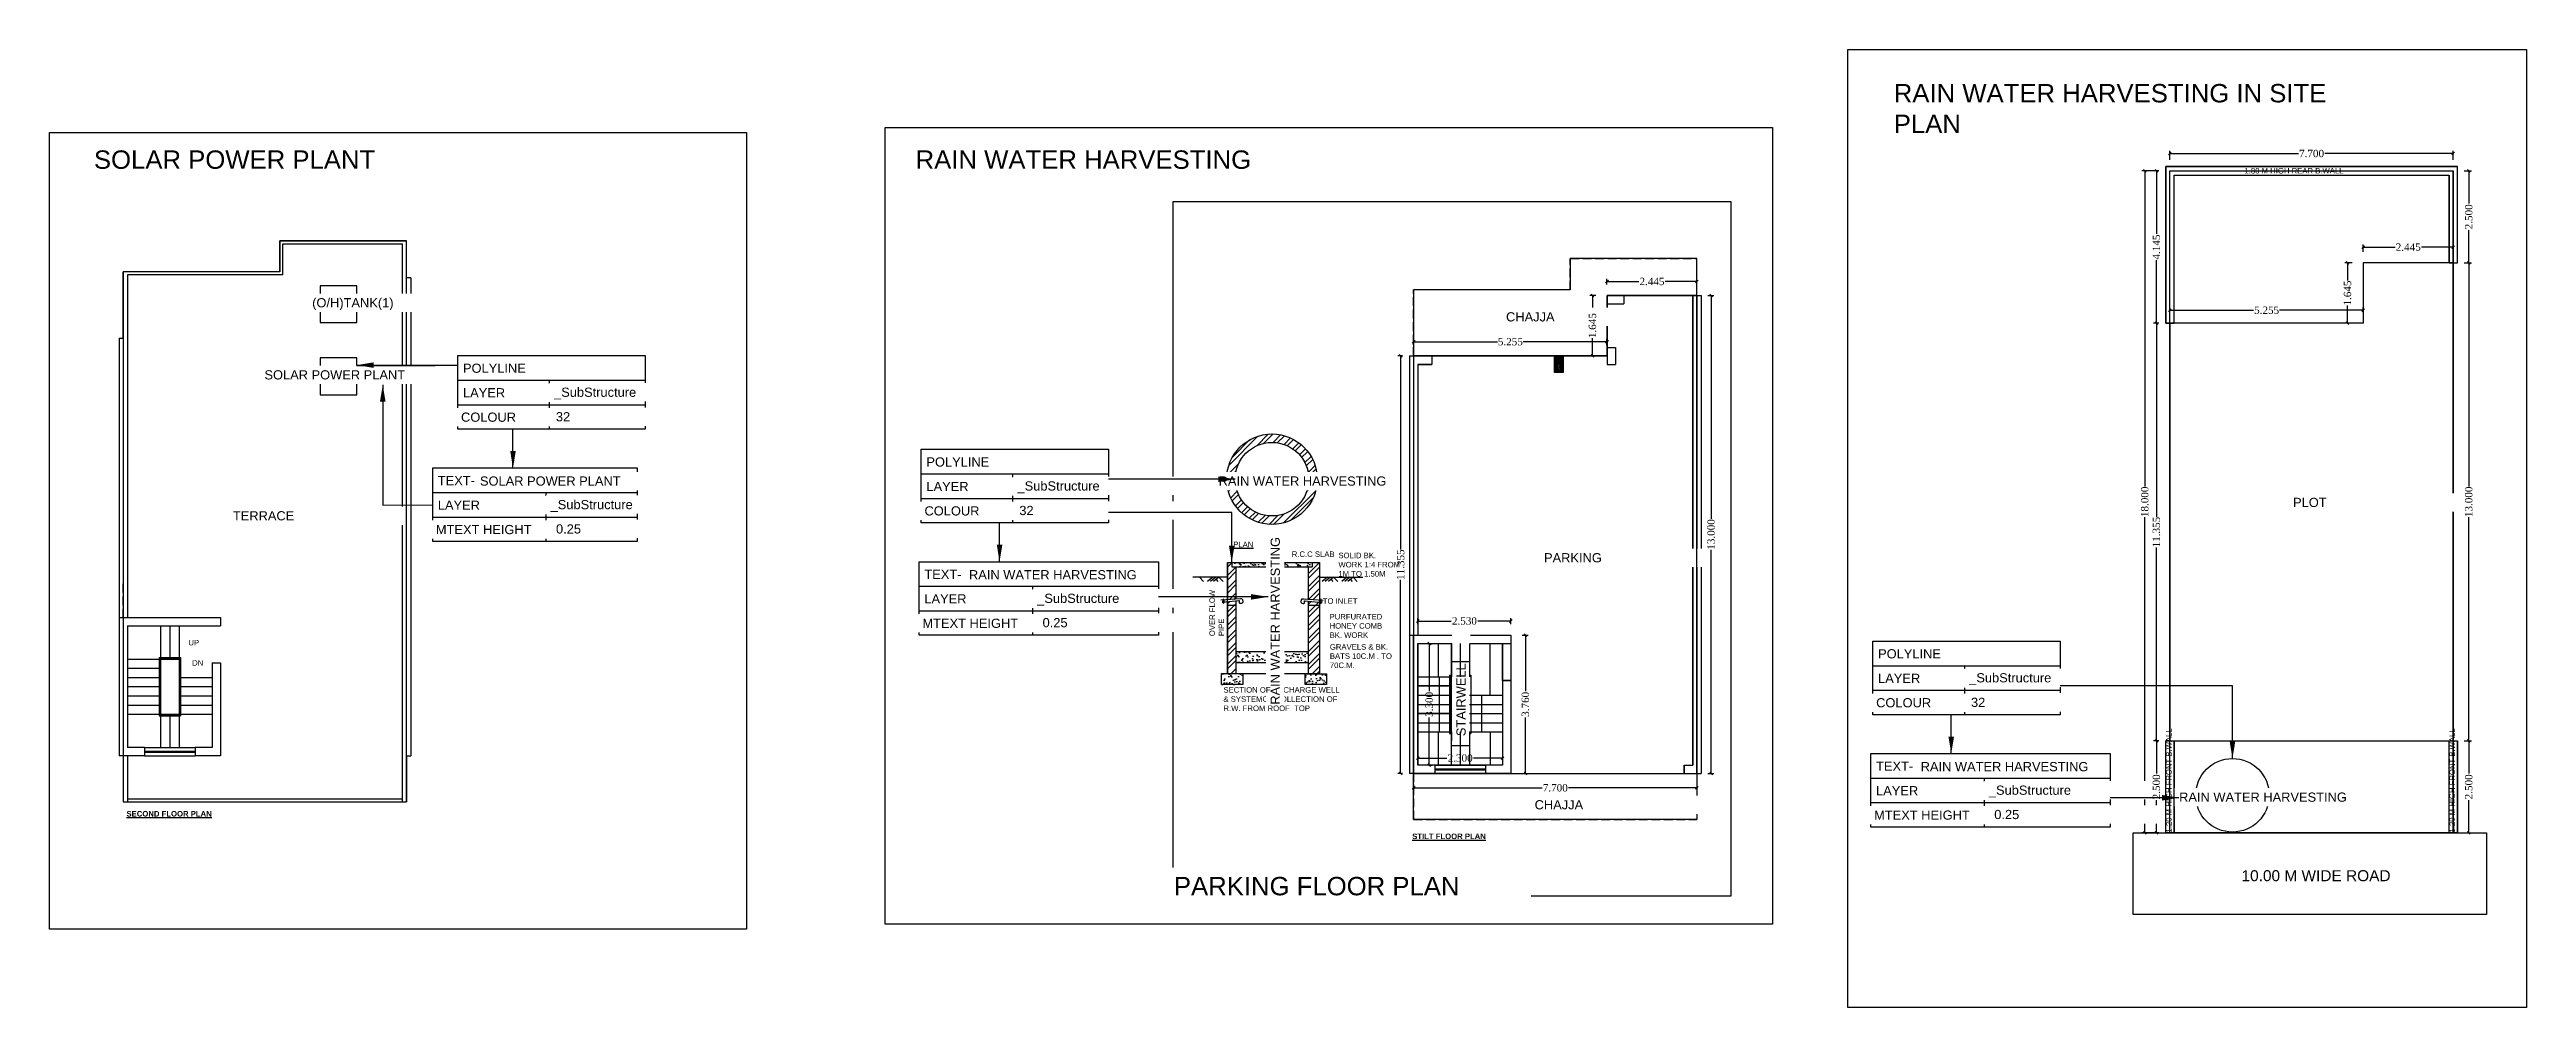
# Model space of a CAD drawing. Header units: metres. Extents: x 180 to 389, y -165 to 195.
# Drawn here: x 186.8 to 254.1, y -97.9 to -71.9 of the extents above; entities that cross this region are included whole.
import ezdxf

# ---------------------------------------------------------------- set-up
doc = ezdxf.new("R2010")
doc.units = ezdxf.units.M
doc.header["$LTSCALE"] = 2
doc.header["$MEASUREMENT"] = 0
doc.linetypes.add('ACAD_ISO02W100', pattern=[15, 12, -3])
for name, color, linetype in [('_ArchProj', 21, 'Continuous'), ('_BoundaryWall', 252, 'Continuous'), ('_CoverageProposed', 215, 'Continuous'), ('_Dimension', 87, 'Continuous'), ('_Door', 114, 'Continuous'), ('_Floor', 153, 'Continuous'), ('_MainRoad', 20, 'Continuous'), ('_Parking', 60, 'Continuous'), ('_Plot', 7, 'Continuous'), ('_PropWork', 1, 'Continuous'), ('_ResiFAR', 190, 'Continuous'), ('_StaircaseLanding', 210, 'Continuous'), ('_StaircaseWell', 140, 'Continuous'), ('_StairFlight', 105, 'Continuous'), ('_Stairs', 120, 'Continuous'), ('_SubStructure', 32, 'Continuous'), ('_Tank', 133, 'Continuous'), ('_Terrace', 30, 'Continuous')]:
    doc.layers.add(name, color=color, linetype=linetype)
doc.styles.add('DRAWING', font='times.ttf', dxfattribs={"height": 0.2})
doc.styles.get("Standard").update_dxf_attribs({"font": 'arial.ttf'})
doc.dimstyles.new('Copy of DRAWING', dxfattribs={"dimtxt": 0.2, "dimasz": 0.46, "dimexe": 0.076, "dimexo": 0.3, "dimgap": 0.037, "dimtad": 0, "dimdec": 3, "dimzin": 0, "dimdsep": 46, "dimtxsty": 'DRAWING', "dimblk": 'ARCHTICK', "dimtsz": 0.037, "dimcen": 0.09, "dimclre": 256, "dimclrt": 256, "dimadec": 0, "dimazin": 0, "dimtfac": 1, "dimtdec": 3, "dimtix": 1, "dimtofl": 0, "dimtmove": 2, "dimatfit": 3, "dimfxl": 1, "dimtolj": 1, "dimtzin": 0, "dimarcsym": 0})
doc.dimstyles.new('DRAWING', dxfattribs={"dimtxt": 0.2, "dimasz": 0.076, "dimexe": 0.076, "dimexo": 0.3, "dimgap": 0.037, "dimtad": 0, "dimdec": 3, "dimzin": 0, "dimdsep": 46, "dimtxsty": 'DRAWING', "dimblk": 'ARCHTICK', "dimtsz": 0.037, "dimcen": 0.09, "dimclre": 256, "dimclrt": 256, "dimadec": 0, "dimazin": 0, "dimtfac": 1, "dimtdec": 3, "dimtix": 1, "dimtofl": 0, "dimtmove": 2, "dimatfit": 3, "dimfxl": 1, "dimtolj": 1, "dimtzin": 0, "dimarcsym": 0})
pattern_1 = [(45, (-613.9058, 120.73297), (-0.176776695, 0.176776695), []), (45, (-613.9058, 120.85797), (-0.176776695, 0.176776695), [])]
pattern_2 = [(37.5, (22.24777, -341.51707), (-0.006299336, 0.19268238), [0, -0.152, 0, -0.17, 0, -0.1625]), (7.5, (22.24777, -341.51707), (0.17697767, 0.2822146), [0, -0.082, 0, -0.137, 0, -0.0525]), (327.5, (22.12477, -341.51707), (0.31141419, 0.000565905), [0, -0.05, 0, -0.18, 0, -0.235]), (317.5, (22.12477, -341.51707), (0.30061266, 0.08776756), [0, -0.025, 0, -0.118, 0, -0.135])]

msp = doc.modelspace()

# ---------------------------------------------------------------- texts
at = {"ltscale": 0.01, "char_height": 0.15, "attachment_point": 1}
for s, insert, width in [('\\P{\\LPLAN}', (218.9986, -84.9972), 2.6318), ('\\PR.C.C SLAB', (220.59, -85.2613), 2.6318), ('\\PSOLID BK. \\PWORK 1:4 FROM \\P1M TO 1.50M', (221.8581, -85.2959), 2.6318), ('\\PTO INLET', (221.4342, -86.5357), 2.6318), ('PURFURATED\\PHONEY COMB \\PBK. WORK', (221.6176, -87.2111), 2.6318), ('UP', (190.6023, -87.9169), 2.413672), ('GRAVELS & BK. \\PBATS 10C.M . TO \\P70C.M.', (221.6253, -88.0329), 2.6318), ('DN', (190.7031, -88.4691), 2.413672), ('SECTION OF RECHARGE WELL \\P& SYSTEMOF COLLECTION OF \\PR.W. FROM ROOF  TOP', (218.7338, -89.2017), 4.771056), ('\\fArial|b1|i0|c0|p34;\\LSECOND FLOOR PLAN', (188.9186, -92.5699), 2.413672), ('{\\fArial|b1|i0|c0|p34;\\LSTILT FLOOR PLAN}', (223.8633, -93.1837), 2.413672)]:
    msp.add_mtext(s, dxfattribs=dict(at, insert=insert, width=width))
at = {"ltscale": 0.01, "insert": (218.3507, -87.8158), "char_height": 0.15, "width": 2.6318, "attachment_point": 1, "rotation": 90}
msp.add_mtext('OVER FLOW\\PPIPE', dxfattribs=at)
at = {"layer": '_BoundaryWall', "ltscale": 0.01, "insert": (246.4845, -75.0851), "char_height": 0.15, "width": 3.00541, "attachment_point": 1}
msp.add_mtext('1.80 M HIGH REAR B.WALL', dxfattribs=at)
at = {"layer": '_BoundaryWall', "ltscale": 0.01, "char_height": 0.15, "width": 3.00541, "attachment_point": 1, "rotation": 90}
for insert in [(244.3551, -93.1534), (252.0551, -93.1534)]:
    msp.add_mtext('1.20 M HIGH FRONT B.WALL', dxfattribs=dict(at, insert=insert))

# ---------------------------------------------------------------- blocks, each defined once
blk = doc.blocks.new('_ArchTick')
blk = doc.blocks.new('*D493')
at = {"layer": '_Dimension', "color": 0, "linetype": 'ByBlock', "lineweight": -2, "ltscale": 0.01}
for p, q in [((229.195, -78.136), (229.121, -78.21)), ((229.158, -78.173), (230.024, -78.173)), ((231.603, -78.173), (230.737, -78.173)), ((231.566, -78.21), (231.64, -78.136))]:
    blk.add_line(p, q, dxfattribs=at)
at = {"layer": '_Dimension', "linetype": 'ByBlock', "lineweight": -2, "ltscale": 0.01}
for p, q in [((229.158, -78.25), (229.158, -78.097)), ((231.603, -78.25), (231.603, -78.097))]:
    blk.add_line(p, q, dxfattribs=at)
at = {"layer": 'Defpoints', "color": 0, "ltscale": 0.01}
for p in [(229.158, -78.55), (231.603, -78.173), (231.603, -78.55)]:
    blk.add_point(p, dxfattribs=at)
at = {"layer": '_Dimension', "ltscale": 0.01, "insert": (230.381, -78.173), "char_height": 0.2, "attachment_point": 5, "style": 'DRAWING'}
blk.add_mtext('\\A1;2.445', dxfattribs=at)
blk = doc.blocks.new('*D494')
at = {"layer": '_Dimension', "linetype": 'ByBlock', "lineweight": -2, "ltscale": 0.01}
for p, q in [((228.858, -78.55), (228.688, -78.55)), ((228.858, -80.195), (228.688, -80.195))]:
    blk.add_line(p, q, dxfattribs=at)
at = {"layer": '_Dimension', "color": 0, "linetype": 'ByBlock', "lineweight": -2, "ltscale": 0.01}
for p, q in [((228.801, -78.587), (228.727, -78.513)), ((228.764, -78.55), (228.764, -79.03)), ((228.764, -80.195), (228.764, -79.714)), ((228.727, -80.158), (228.801, -80.232))]:
    blk.add_line(p, q, dxfattribs=at)
at = {"layer": 'Defpoints', "color": 0, "ltscale": 0.01}
for p in [(229.158, -78.55), (228.764, -80.195), (229.158, -80.195)]:
    blk.add_point(p, dxfattribs=at)
at = {"layer": '_Dimension', "ltscale": 0.01, "insert": (228.764, -79.372), "char_height": 0.2, "attachment_point": 5, "rotation": 90, "style": 'DRAWING'}
blk.add_mtext('\\A1;1.645', dxfattribs=at)
blk = doc.blocks.new('*D495')
at = {"layer": '_Dimension', "color": 0, "linetype": 'ByBlock', "lineweight": -2, "ltscale": 0.01}
for p, q in [((223.94, -79.772), (223.866, -79.846)), ((223.903, -79.809), (226.178, -79.809)), ((229.158, -79.809), (226.883, -79.809)), ((229.121, -79.846), (229.195, -79.772))]:
    blk.add_line(p, q, dxfattribs=at)
at = {"layer": '_Dimension', "linetype": 'ByBlock', "lineweight": -2, "ltscale": 0.01}
for p, q in [((223.903, -79.895), (223.903, -79.733)), ((229.158, -79.895), (229.158, -79.733))]:
    blk.add_line(p, q, dxfattribs=at)
at = {"layer": 'Defpoints', "color": 0, "ltscale": 0.01}
for p in [(229.158, -79.809), (223.903, -80.195), (229.158, -80.195)]:
    blk.add_point(p, dxfattribs=at)
at = {"layer": '_Dimension', "ltscale": 0.01, "insert": (226.531, -79.809), "char_height": 0.2, "attachment_point": 5, "style": 'DRAWING'}
blk.add_mtext('\\A1;5.255', dxfattribs=at)
blk = doc.blocks.new('*D496')
at = {"layer": '_Dimension', "linetype": 'ByBlock', "lineweight": -2, "ltscale": 0.01}
for p, q in [((223.603, -80.195), (223.474, -80.195)), ((223.603, -91.55), (223.474, -91.55))]:
    blk.add_line(p, q, dxfattribs=at)
at = {"layer": '_Dimension', "color": 0, "linetype": 'ByBlock', "lineweight": -2, "ltscale": 0.01}
for p, q in [((223.587, -80.232), (223.513, -80.158)), ((223.55, -80.195), (223.55, -85.456)), ((223.55, -91.55), (223.55, -86.288)), ((223.513, -91.513), (223.587, -91.587))]:
    blk.add_line(p, q, dxfattribs=at)
at = {"layer": 'Defpoints', "color": 0, "ltscale": 0.01}
for p in [(223.903, -80.195), (223.55, -91.55), (223.903, -91.55)]:
    blk.add_point(p, dxfattribs=at)
at = {"layer": '_Dimension', "ltscale": 0.01, "insert": (223.55, -85.872), "char_height": 0.2, "attachment_point": 5, "rotation": 90, "style": 'DRAWING'}
blk.add_mtext('\\A1;11.355', dxfattribs=at)
blk = doc.blocks.new('*D497')
at = {"layer": '_Dimension', "color": 0, "linetype": 'ByBlock', "lineweight": -2, "ltscale": 0.01}
for p, q in [((223.94, -91.904), (223.866, -91.978)), ((223.903, -91.941), (227.395, -91.941)), ((231.603, -91.941), (228.112, -91.941)), ((231.566, -91.978), (231.64, -91.904))]:
    blk.add_line(p, q, dxfattribs=at)
at = {"layer": '_Dimension', "linetype": 'ByBlock', "lineweight": -2, "ltscale": 0.01}
for p, q in [((223.903, -91.85), (223.903, -92.017)), ((231.603, -91.85), (231.603, -92.017))]:
    blk.add_line(p, q, dxfattribs=at)
at = {"layer": 'Defpoints', "color": 0, "ltscale": 0.01}
for p in [(223.903, -91.55), (231.603, -91.55), (231.603, -91.941)]:
    blk.add_point(p, dxfattribs=at)
at = {"layer": '_Dimension', "ltscale": 0.01, "insert": (227.753, -91.941), "char_height": 0.2, "attachment_point": 5, "style": 'DRAWING'}
blk.add_mtext('\\A1;7.700', dxfattribs=at)
blk = doc.blocks.new('*D498')
at = {"layer": '_Dimension', "linetype": 'ByBlock', "lineweight": -2, "ltscale": 0.01}
for p, q in [((231.903, -78.55), (232.064, -78.55)), ((231.903, -91.55), (232.064, -91.55))]:
    blk.add_line(p, q, dxfattribs=at)
at = {"layer": '_Dimension', "color": 0, "linetype": 'ByBlock', "lineweight": -2, "ltscale": 0.01}
for p, q in [((232.025, -78.587), (231.951, -78.513)), ((231.988, -78.55), (231.988, -84.629)), ((231.988, -91.55), (231.988, -85.47)), ((231.951, -91.513), (232.025, -91.587))]:
    blk.add_line(p, q, dxfattribs=at)
at = {"layer": 'Defpoints', "color": 0, "ltscale": 0.01}
for p in [(231.603, -78.55), (231.988, -78.55), (231.603, -91.55)]:
    blk.add_point(p, dxfattribs=at)
at = {"layer": '_Dimension', "ltscale": 0.01, "insert": (231.988, -85.05), "char_height": 0.2, "attachment_point": 5, "rotation": 90, "style": 'DRAWING'}
blk.add_mtext('\\A1;13.000', dxfattribs=at)
blk = doc.blocks.new('*D499')
at = {"layer": '_Dimension', "color": 0, "linetype": 'ByBlock', "lineweight": -2, "ltscale": 0.01}
for p, q in [((224.055, -87.367), (223.981, -87.441)), ((224.018, -87.404), (224.922, -87.404)), ((226.548, -87.404), (225.644, -87.404)), ((226.511, -87.441), (226.585, -87.367))]:
    blk.add_line(p, q, dxfattribs=at)
at = {"layer": '_Dimension', "linetype": 'ByBlock', "lineweight": -2, "ltscale": 0.01}
for p, q in [((224.018, -87.49), (224.018, -87.328)), ((226.548, -87.49), (226.548, -87.328))]:
    blk.add_line(p, q, dxfattribs=at)
at = {"layer": 'Defpoints', "color": 0, "ltscale": 0.01}
for p in [(226.548, -87.404), (224.018, -87.79), (226.548, -87.79)]:
    blk.add_point(p, dxfattribs=at)
at = {"layer": '_Dimension', "ltscale": 0.01, "insert": (225.283, -87.404), "char_height": 0.2, "attachment_point": 5, "style": 'DRAWING'}
blk.add_mtext('\\A1;2.530', dxfattribs=at)
blk = doc.blocks.new('*D500')
at = {"layer": '_Dimension', "linetype": 'ByBlock', "lineweight": -2, "ltscale": 0.01}
for p, q in [((226.848, -87.79), (227.017, -87.79)), ((226.848, -91.55), (227.017, -91.55))]:
    blk.add_line(p, q, dxfattribs=at)
at = {"layer": '_Dimension', "color": 0, "linetype": 'ByBlock', "lineweight": -2, "ltscale": 0.01}
for p, q in [((226.978, -87.827), (226.904, -87.753)), ((226.941, -87.79), (226.941, -89.312)), ((226.941, -91.55), (226.941, -90.028)), ((226.904, -91.513), (226.978, -91.587))]:
    blk.add_line(p, q, dxfattribs=at)
at = {"layer": 'Defpoints', "color": 0, "ltscale": 0.01}
for p in [(226.548, -87.79), (226.548, -91.55), (226.941, -91.55)]:
    blk.add_point(p, dxfattribs=at)
at = {"layer": '_Dimension', "ltscale": 0.01, "insert": (226.941, -89.67), "char_height": 0.2, "attachment_point": 5, "rotation": 90, "style": 'DRAWING'}
blk.add_mtext('\\A1;3.760', dxfattribs=at)
blk = doc.blocks.new('*D501')
at = {"layer": '_Dimension', "color": 0, "linetype": 'ByBlock', "lineweight": -2, "ltscale": 0.01}
for p, q in [((224.364, -88.057), (224.29, -87.983)), ((224.327, -88.02), (224.327, -89.312)), ((224.327, -91.32), (224.327, -90.028)), ((224.29, -91.283), (224.364, -91.357))]:
    blk.add_line(p, q, dxfattribs=at)
at = {"layer": '_Dimension', "linetype": 'ByBlock', "lineweight": -2, "ltscale": 0.01}
for p, q in [((224.318, -88.02), (224.403, -88.02)), ((224.318, -91.32), (224.403, -91.32))]:
    blk.add_line(p, q, dxfattribs=at)
at = {"layer": 'Defpoints', "color": 0, "ltscale": 0.01}
for p in [(224.018, -88.02), (224.018, -91.32), (224.327, -91.32)]:
    blk.add_point(p, dxfattribs=at)
at = {"layer": '_Dimension', "ltscale": 0.01, "insert": (224.327, -89.67), "char_height": 0.2, "attachment_point": 5, "rotation": 90, "style": 'DRAWING'}
blk.add_mtext('\\A1;3.300', dxfattribs=at)
blk = doc.blocks.new('*D502')
at = {"layer": '_Dimension', "color": 0, "linetype": 'ByBlock', "lineweight": -2, "ltscale": 0.01}
for p, q in [((224.055, -91.094), (223.981, -91.168)), ((224.018, -91.131), (224.807, -91.131)), ((226.318, -91.131), (225.529, -91.131)), ((226.281, -91.168), (226.355, -91.094))]:
    blk.add_line(p, q, dxfattribs=at)
at = {"layer": '_Dimension', "linetype": 'ByBlock', "lineweight": -2, "ltscale": 0.01}
for p, q in [((224.018, -91.02), (224.018, -91.055)), ((226.318, -91.02), (226.318, -91.055))]:
    blk.add_line(p, q, dxfattribs=at)
at = {"layer": 'Defpoints', "color": 0, "ltscale": 0.01}
for p in [(224.018, -91.32), (226.318, -91.131), (226.318, -91.32)]:
    blk.add_point(p, dxfattribs=at)
at = {"layer": '_Dimension', "ltscale": 0.01, "insert": (225.168, -91.131), "char_height": 0.2, "attachment_point": 5, "style": 'DRAWING'}
blk.add_mtext('\\A1;2.300', dxfattribs=at)
blk = doc.blocks.new('*D503')
at = {"layer": '_Dimension', "color": 0, "linetype": 'ByBlock', "lineweight": -2, "ltscale": 0.01}
for p, q in [((244.495, -74.657), (244.421, -74.731)), ((244.458, -74.694), (247.95, -74.694)), ((252.158, -74.694), (248.667, -74.694)), ((252.121, -74.731), (252.195, -74.657))]:
    blk.add_line(p, q, dxfattribs=at)
at = {"layer": '_Dimension', "linetype": 'ByBlock', "lineweight": -2, "ltscale": 0.01}
for p, q in [((244.458, -74.863), (244.458, -74.618)), ((252.158, -74.863), (252.158, -74.618))]:
    blk.add_line(p, q, dxfattribs=at)
at = {"layer": 'Defpoints', "color": 0, "ltscale": 0.01}
for p in [(252.158, -74.694), (244.458, -75.163), (252.158, -75.163)]:
    blk.add_point(p, dxfattribs=at)
at = {"layer": '_Dimension', "ltscale": 0.01, "insert": (248.308, -74.694), "char_height": 0.2, "attachment_point": 5, "style": 'DRAWING'}
blk.add_mtext('\\A1;7.700', dxfattribs=at)
blk = doc.blocks.new('*D504')
at = {"layer": '_Dimension', "linetype": 'ByBlock', "lineweight": -2, "ltscale": 0.01}
for p, q in [((244.158, -75.163), (243.699, -75.163)), ((244.158, -93.163), (243.699, -93.163))]:
    blk.add_line(p, q, dxfattribs=at)
at = {"layer": '_Dimension', "color": 0, "linetype": 'ByBlock', "lineweight": -2, "ltscale": 0.01}
for p, q in [((243.812, -75.2), (243.738, -75.126)), ((243.775, -75.163), (243.775, -83.743)), ((243.775, -93.163), (243.775, -84.584)), ((243.738, -93.126), (243.812, -93.2))]:
    blk.add_line(p, q, dxfattribs=at)
at = {"layer": 'Defpoints', "color": 0, "ltscale": 0.01}
for p in [(244.458, -75.163), (243.775, -93.163), (244.458, -93.163)]:
    blk.add_point(p, dxfattribs=at)
at = {"layer": '_Dimension', "ltscale": 0.01, "insert": (243.775, -84.163), "char_height": 0.2, "attachment_point": 5, "rotation": 90, "style": 'DRAWING'}
blk.add_mtext('\\A1;18.000', dxfattribs=at)
blk = doc.blocks.new('*D505')
at = {"layer": '_Dimension', "linetype": 'ByBlock', "lineweight": -2, "ltscale": 0.01}
for p, q in [((244.158, -75.163), (244.015, -75.163)), ((244.158, -79.308), (244.015, -79.308))]:
    blk.add_line(p, q, dxfattribs=at)
at = {"layer": '_Dimension', "color": 0, "linetype": 'ByBlock', "lineweight": -2, "ltscale": 0.01}
for p, q in [((244.128, -75.2), (244.054, -75.126)), ((244.091, -75.163), (244.091, -76.878)), ((244.091, -79.308), (244.091, -77.593)), ((244.054, -79.271), (244.128, -79.345))]:
    blk.add_line(p, q, dxfattribs=at)
at = {"layer": 'Defpoints', "color": 0, "ltscale": 0.01}
for p in [(244.458, -75.163), (244.091, -79.308), (244.458, -79.308)]:
    blk.add_point(p, dxfattribs=at)
at = {"layer": '_Dimension', "ltscale": 0.01, "insert": (244.091, -77.236), "char_height": 0.2, "attachment_point": 5, "rotation": 90, "style": 'DRAWING'}
blk.add_mtext('\\A1;4.145', dxfattribs=at)
blk = doc.blocks.new('*D506')
at = {"layer": '_Dimension', "linetype": 'ByBlock', "lineweight": -2, "ltscale": 0.01}
for p, q in [((244.158, -79.308), (244.015, -79.308)), ((244.158, -90.663), (244.015, -90.663))]:
    blk.add_line(p, q, dxfattribs=at)
at = {"layer": '_Dimension', "color": 0, "linetype": 'ByBlock', "lineweight": -2, "ltscale": 0.01}
for p, q in [((244.128, -79.345), (244.054, -79.271)), ((244.091, -79.308), (244.091, -84.57)), ((244.091, -90.663), (244.091, -85.402)), ((244.054, -90.626), (244.128, -90.7))]:
    blk.add_line(p, q, dxfattribs=at)
at = {"layer": 'Defpoints', "color": 0, "ltscale": 0.01}
for p in [(244.458, -79.308), (244.091, -90.663), (244.458, -90.663)]:
    blk.add_point(p, dxfattribs=at)
at = {"layer": '_Dimension', "ltscale": 0.01, "insert": (244.091, -84.986), "char_height": 0.2, "attachment_point": 5, "rotation": 90, "style": 'DRAWING'}
blk.add_mtext('\\A1;11.355', dxfattribs=at)
blk = doc.blocks.new('*D507')
at = {"layer": '_Dimension', "linetype": 'ByBlock', "lineweight": -2, "ltscale": 0.01}
for p, q in [((244.158, -90.663), (244.015, -90.663)), ((244.158, -93.163), (244.015, -93.163))]:
    blk.add_line(p, q, dxfattribs=at)
at = {"layer": '_Dimension', "color": 0, "linetype": 'ByBlock', "lineweight": -2, "ltscale": 0.01}
for p, q in [((244.128, -90.7), (244.054, -90.626)), ((244.091, -90.663), (244.091, -91.552)), ((244.091, -93.163), (244.091, -92.274)), ((244.054, -93.126), (244.128, -93.2))]:
    blk.add_line(p, q, dxfattribs=at)
at = {"layer": 'Defpoints', "color": 0, "ltscale": 0.01}
for p in [(244.458, -90.663), (244.091, -93.163), (244.458, -93.163)]:
    blk.add_point(p, dxfattribs=at)
at = {"layer": '_Dimension', "ltscale": 0.01, "insert": (244.091, -91.913), "char_height": 0.2, "attachment_point": 5, "rotation": 90, "style": 'DRAWING'}
blk.add_mtext('\\A1;2.500', dxfattribs=at)
blk = doc.blocks.new('*D508')
at = {"layer": '_Dimension', "linetype": 'ByBlock', "lineweight": -2, "ltscale": 0.01}
for p, q in [((252.458, -90.663), (252.656, -90.663)), ((252.458, -93.163), (252.656, -93.163))]:
    blk.add_line(p, q, dxfattribs=at)
at = {"layer": '_Dimension', "color": 0, "linetype": 'ByBlock', "lineweight": -2, "ltscale": 0.01}
for p, q in [((252.617, -90.7), (252.543, -90.626)), ((252.58, -90.663), (252.58, -91.552)), ((252.58, -93.163), (252.58, -92.274)), ((252.543, -93.126), (252.617, -93.2))]:
    blk.add_line(p, q, dxfattribs=at)
at = {"layer": 'Defpoints', "color": 0, "ltscale": 0.01}
for p in [(252.158, -90.663), (252.58, -90.663), (252.158, -93.163)]:
    blk.add_point(p, dxfattribs=at)
at = {"layer": '_Dimension', "ltscale": 0.01, "insert": (252.58, -91.913), "char_height": 0.2, "attachment_point": 5, "rotation": 90, "style": 'DRAWING'}
blk.add_mtext('\\A1;2.500', dxfattribs=at)
blk = doc.blocks.new('*D509')
at = {"layer": '_Dimension', "linetype": 'ByBlock', "lineweight": -2, "ltscale": 0.01}
for p, q in [((252.458, -77.663), (252.656, -77.663)), ((252.458, -90.663), (252.656, -90.663))]:
    blk.add_line(p, q, dxfattribs=at)
at = {"layer": '_Dimension', "color": 0, "linetype": 'ByBlock', "lineweight": -2, "ltscale": 0.01}
for p, q in [((252.617, -77.7), (252.543, -77.626)), ((252.58, -77.663), (252.58, -83.743)), ((252.58, -90.663), (252.58, -84.584)), ((252.543, -90.626), (252.617, -90.7))]:
    blk.add_line(p, q, dxfattribs=at)
at = {"layer": 'Defpoints', "color": 0, "ltscale": 0.01}
for p in [(252.158, -77.663), (252.58, -77.663), (252.158, -90.663)]:
    blk.add_point(p, dxfattribs=at)
at = {"layer": '_Dimension', "ltscale": 0.01, "insert": (252.58, -84.163), "char_height": 0.2, "attachment_point": 5, "rotation": 90, "style": 'DRAWING'}
blk.add_mtext('\\A1;13.000', dxfattribs=at)
blk = doc.blocks.new('*D510')
at = {"layer": '_Dimension', "linetype": 'ByBlock', "lineweight": -2, "ltscale": 0.01}
for p, q in [((252.458, -75.163), (252.656, -75.163)), ((252.458, -77.663), (252.656, -77.663))]:
    blk.add_line(p, q, dxfattribs=at)
at = {"layer": '_Dimension', "color": 0, "linetype": 'ByBlock', "lineweight": -2, "ltscale": 0.01}
for p, q in [((252.617, -75.2), (252.543, -75.126)), ((252.58, -75.163), (252.58, -76.052)), ((252.58, -77.663), (252.58, -76.774)), ((252.543, -77.626), (252.617, -77.7))]:
    blk.add_line(p, q, dxfattribs=at)
at = {"layer": 'Defpoints', "color": 0, "ltscale": 0.01}
for p in [(252.158, -75.163), (252.58, -75.163), (252.158, -77.663)]:
    blk.add_point(p, dxfattribs=at)
at = {"layer": '_Dimension', "ltscale": 0.01, "insert": (252.58, -76.413), "char_height": 0.2, "attachment_point": 5, "rotation": 90, "style": 'DRAWING'}
blk.add_mtext('\\A1;2.500', dxfattribs=at)
blk = doc.blocks.new('*D511')
at = {"layer": '_Dimension', "color": 0, "linetype": 'ByBlock', "lineweight": -2, "ltscale": 0.01}
for p, q in [((244.495, -78.918), (244.421, -78.992)), ((244.458, -78.955), (246.733, -78.955)), ((249.713, -78.955), (247.438, -78.955)), ((249.676, -78.992), (249.75, -78.918))]:
    blk.add_line(p, q, dxfattribs=at)
at = {"layer": '_Dimension', "linetype": 'ByBlock', "lineweight": -2, "ltscale": 0.01}
for p, q in [((244.458, -79.008), (244.458, -78.879)), ((249.713, -79.008), (249.713, -78.879))]:
    blk.add_line(p, q, dxfattribs=at)
at = {"layer": 'Defpoints', "color": 0, "ltscale": 0.01}
for p in [(244.458, -79.308), (249.713, -78.955), (249.713, -79.308)]:
    blk.add_point(p, dxfattribs=at)
at = {"layer": '_Dimension', "ltscale": 0.01, "insert": (247.086, -78.955), "char_height": 0.2, "attachment_point": 5, "style": 'DRAWING'}
blk.add_mtext('\\A1;5.255', dxfattribs=at)
blk = doc.blocks.new('*D512')
at = {"layer": '_Dimension', "linetype": 'ByBlock', "lineweight": -2, "ltscale": 0.01}
for p, q in [((249.413, -77.663), (249.21, -77.663)), ((249.413, -79.308), (249.21, -79.308))]:
    blk.add_line(p, q, dxfattribs=at)
at = {"layer": '_Dimension', "color": 0, "linetype": 'ByBlock', "lineweight": -2, "ltscale": 0.01}
for p, q in [((249.323, -77.7), (249.249, -77.626)), ((249.286, -77.663), (249.286, -78.143)), ((249.249, -79.271), (249.323, -79.345)), ((249.286, -79.308), (249.286, -78.828))]:
    blk.add_line(p, q, dxfattribs=at)
at = {"layer": 'Defpoints', "color": 0, "ltscale": 0.01}
for p in [(249.713, -77.663), (249.286, -79.308), (249.713, -79.308)]:
    blk.add_point(p, dxfattribs=at)
at = {"layer": '_Dimension', "ltscale": 0.01, "insert": (249.286, -78.486), "char_height": 0.2, "attachment_point": 5, "rotation": 90, "style": 'DRAWING'}
blk.add_mtext('\\A1;1.645', dxfattribs=at)
blk = doc.blocks.new('*D513')
at = {"layer": '_Dimension', "color": 0, "linetype": 'ByBlock', "lineweight": -2, "ltscale": 0.01}
for p, q in [((249.75, -77.203), (249.676, -77.277)), ((249.713, -77.24), (250.58, -77.24)), ((252.158, -77.24), (251.292, -77.24)), ((252.121, -77.277), (252.195, -77.203))]:
    blk.add_line(p, q, dxfattribs=at)
at = {"layer": '_Dimension', "linetype": 'ByBlock', "lineweight": -2, "ltscale": 0.01}
for p, q in [((249.713, -77.363), (249.713, -77.164)), ((252.158, -77.363), (252.158, -77.164))]:
    blk.add_line(p, q, dxfattribs=at)
at = {"layer": 'Defpoints', "color": 0, "ltscale": 0.01}
for p in [(252.158, -77.24), (249.713, -77.663), (252.158, -77.663)]:
    blk.add_point(p, dxfattribs=at)
at = {"layer": '_Dimension', "ltscale": 0.01, "insert": (250.936, -77.24), "char_height": 0.2, "attachment_point": 5, "style": 'DRAWING'}
blk.add_mtext('\\A1;2.445', dxfattribs=at)

# ---------------------------------------------------------------- dimensions: what is measured, and where the dimension line sits
at = {"layer": '_Dimension', "ltscale": 0.01}
for base, p1, p2, picture, middle in [((252.1584, -74.6935), (244.4584, -75.1631), (252.1584, -75.1631), '*D503', (248.3084, -74.6935)), ((252.1584, -77.2399), (249.7134, -77.6631), (252.1584, -77.6631), '*D513', (250.9359, -77.2399)), ((231.6033, -78.1735), (229.1583, -78.5496), (231.6033, -78.5496), '*D493', (230.3808, -78.1735)), ((249.7134, -78.9554), (244.4584, -79.3081), (249.7134, -79.3081), '*D511', (247.0859, -78.9554)), ((229.1583, -79.8093), (223.9033, -80.1946), (229.1583, -80.1946), '*D495', (226.5308, -79.8093)), ((226.5483, -87.404), (224.0183, -87.7896), (226.5483, -87.7896), '*D499', (225.2833, -87.404)), ((231.6033, -91.9413), (223.9033, -91.5496), (231.6033, -91.5496), '*D497', (227.7533, -91.9413)), ((226.3183, -91.1311), (224.0183, -91.3196), (226.3183, -91.3196), '*D502', (225.1683, -91.1311))]:
    dim = msp.add_linear_dim(base=base, p1=p1, p2=p2, dimstyle='DRAWING', dxfattribs=at)
    dim.commit()
    dim.dimension.update_dxf_attribs({"geometry": picture, "text_midpoint": middle})
for base, p1, p2, picture, middle in [((243.775, -93.1631), (244.4584, -75.1631), (244.4584, -93.1631), '*D504', (243.775, -84.1631)), ((244.0909, -79.3081), (244.4584, -75.1631), (244.4584, -79.3081), '*D505', (244.0909, -77.2356)), ((252.5797, -75.1631), (252.1584, -77.6631), (252.1584, -75.1631), '*D510', (252.5797, -76.4131)), ((249.2856, -79.3081), (249.7134, -77.6631), (249.7134, -79.3081), '*D512', (249.2856, -78.4856)), ((228.764, -80.1946), (229.1583, -78.5496), (229.1583, -80.1946), '*D494', (228.764, -79.3721)), ((244.0909, -90.6631), (244.4584, -79.3081), (244.4584, -90.6631), '*D506', (244.0909, -84.9856)), ((223.55, -91.5496), (223.9033, -80.1946), (223.9033, -91.5496), '*D496', (223.55, -85.8721)), ((224.3268, -91.3196), (224.0183, -88.0196), (224.0183, -91.3196), '*D501', (224.3268, -89.6696)), ((226.9412, -91.5496), (226.5483, -87.7896), (226.5483, -91.5496), '*D500', (226.9412, -89.6696)), ((244.0909, -93.1631), (244.4584, -90.6631), (244.4584, -93.1631), '*D507', (244.0909, -91.9131)), ((252.5797, -90.6631), (252.1584, -93.1631), (252.1584, -90.6631), '*D508', (252.5797, -91.9131))]:
    dim = msp.add_linear_dim(base=base, p1=p1, p2=p2, angle=90, dimstyle='DRAWING', dxfattribs=at)
    dim.commit()
    dim.dimension.update_dxf_attribs({"geometry": picture, "text_midpoint": middle})

# ---------------------------------------------------------------- hatches: boundary and pattern name
at = {"ltscale": 0.01}
h = msp.add_hatch(dxfattribs=at)
h.set_pattern_fill('ANSI31', color=256, scale=0.25, angle=180)
h.set_pattern_definition([(225, (453.42742, -340.983214), (0.022097087, -0.022097087), [])])
h.paths.add_polyline_path([(227.7333, -80.6446), (227.7333, -80.1946), (227.9633, -80.1946), (227.9633, -80.6446)])
at = {"linetype": 'ByBlock', "ltscale": 0.6}
h = msp.add_hatch(dxfattribs=at)
h.set_pattern_fill('STEEL', color=256, scale=2, style=0)
h.set_pattern_definition([(45, (-613.92665, 120.99862), (-0.176776695, 0.176776695), []), (45, (-613.92665, 121.12362), (-0.176776695, 0.176776695), [])])
h.paths.add_polyline_path([(221.2828, -83.5482, 1), (218.8228, -83.5482, 1)])
h.paths.add_polyline_path([(221.0528, -83.5482, 1), (219.0528, -83.5482, 1)], flags=16)
h.paths.add_polyline_path([(219.7343, -83.4333), (219.7343, -83.6631), (220.3713, -83.6631), (220.3713, -83.4333)], flags=8)
h.paths.add_polyline_path([(219.1645, -83.2719), (219.1645, -83.5018), (219.5039, -83.5018), (219.5039, -83.2719)], flags=8)
h = msp.add_hatch(dxfattribs=at)
h.set_pattern_fill('STEEL', color=256, scale=2, style=0)
h.set_pattern_definition([(45, (-352.95068, -53.50924), (-0.1767767, 0.1767767), []), (45, (-352.95068, -53.38424), (-0.1767767, 0.1767767), [])])
h.paths.add_polyline_path([(219.0736, -85.9279), (218.9586, -85.9279), (218.9586, -85.8129), (218.8436, -85.8129), (218.8436, -86.8258), (219.0736, -86.8118)])
at = {"linetype": 'ByBlock', "lineweight": 30, "ltscale": 0.6}
h = msp.add_hatch(dxfattribs=at)
h.set_pattern_fill('AR-SAND', color=256, scale=0.1, style=0)
h.set_pattern_definition(pattern_2)
h.paths.add_polyline_path([(221.1486, -85.9279), (221.1486, -85.8129), (221.0336, -85.8129), (218.9586, -85.8129), (218.9586, -85.9279)])
at = {"linetype": 'ByBlock', "ltscale": 0.6}
h = msp.add_hatch(dxfattribs=at)
h.set_pattern_fill('STEEL', color=256, scale=2, style=0)
h.set_pattern_definition(pattern_1)
h.paths.add_polyline_path([(221.3436, -86.4938), (221.3436, -85.8129), (221.1486, -85.8129), (221.1486, -85.9279), (221.0336, -85.9279), (221.0336, -86.4938)])
h = msp.add_hatch(dxfattribs=at)
h.set_pattern_fill('STEEL', color=256, scale=2, style=0)
h.set_pattern_definition(pattern_1)
edge = h.paths.add_edge_path()
edge.add_line((221.0336, -86.4938), (221.0336, -86.8081))
edge.add_spline(control_points=[(221.0336, -86.8081), (221.0614, -86.8082), (221.0902, -86.8121), (221.1192, -86.817)], knot_values=[0.2566566, 0.2566566, 0.2566566, 0.2566566, 0.3432123, 0.3432123, 0.3432123, 0.3432123], degree=3, periodic=0)
edge.add_line((221.1192, -86.817), (221.3436, -86.8306))
edge.add_line((221.3436, -86.8306), (221.3436, -86.4938))
edge.add_line((221.3436, -86.4938), (221.0336, -86.4938))
h = msp.add_hatch(dxfattribs=at)
h.set_pattern_fill('STEEL', color=256, scale=2, style=0)
h.set_pattern_definition([(45, (22.24777, -341.51707), (-0.1767767, 0.1767767), []), (45, (22.24777, -341.39207), (-0.1767767, 0.1767767), [])])
h.paths.add_polyline_path([(218.8436, -88.8339), (219.0736, -88.8339), (219.0736, -86.8636), (218.8436, -86.8873)])
h = msp.add_hatch(dxfattribs=at)
h.set_pattern_fill('STEEL', color=256, scale=2, style=0)
h.set_pattern_definition(pattern_1)
h.paths.add_polyline_path([(221.0336, -88.84), (221.3436, -88.84), (221.3436, -86.8955), (221.0336, -86.8636)])
at = {"ltscale": 0.6}
h = msp.add_hatch(dxfattribs=at)
h.set_pattern_fill('AR-SAND', color=256, scale=0.1, style=0)
h.set_pattern_definition(pattern_2)
h.paths.add_polyline_path([(219.2603, -88.8339), (218.6791, -88.8339), (218.6791, -89.1273), (219.2603, -89.1273)])
h.paths.add_polyline_path([(220.956, -89.1334), (221.5372, -89.1334), (221.5372, -88.84), (220.956, -88.84)])
h = msp.add_hatch(dxfattribs=at)
h.set_pattern_fill('AR-SAND', color=256, scale=0.1, style=0)
h.set_pattern_definition(pattern_2)
h.paths.add_polyline_path([(221.0336, -88.5334), (221.0336, -88.2334), (219.0736, -88.2334), (219.0736, -88.5334)])

# ---------------------------------------------------------------- linework, layer by layer
at = {"ltscale": 0.01}
for p, q in [((244.3434, -75.0481), (252.2734, -75.0481)), ((244.3434, -79.3081), (244.3434, -75.0481)), ((244.4584, -75.1631), (252.1584, -75.1631)), ((244.4584, -79.3081), (244.4584, -75.1631)), ((244.5734, -75.2781), (252.0434, -75.2781)), ((244.5734, -79.3081), (244.5734, -75.2781)), ((252.0434, -77.6631), (252.0434, -75.2781)), ((252.1584, -77.6631), (252.1584, -75.1631)), ((252.2734, -77.6631), (252.2734, -75.0481)), ((193.0868, -77.0688), (196.5318, -77.0688)), ((193.0868, -77.9138), (193.0868, -77.0688)), ((193.1668, -77.9938), (193.1668, -77.1488)), ((193.1668, -77.1488), (196.4168, -77.1488)), ((196.4168, -92.3188), (196.4168, -77.1488)), ((196.5318, -78.0688), (196.5318, -77.0688)), ((193.0868, -77.9138), (188.8318, -77.9138)), ((188.8318, -79.7138), (188.8318, -77.9138)), ((188.9468, -77.9938), (188.9468, -87.3088)), ((193.1668, -77.9938), (188.9468, -77.9938)), ((196.6468, -78.0688), (196.5318, -78.0688)), ((196.6468, -78.0688), (196.6468, -91.0688)), ((252.1584, -77.6631), (252.2734, -77.6631)), ((229.1583, -78.5496), (229.6183, -78.5496)), ((229.1583, -78.5496), (229.1583, -78.7796)), ((229.6183, -78.5496), (229.6183, -78.7796)), ((231.4883, -78.5496), (231.4883, -91.3196)), ((231.4883, -78.5496), (231.7183, -78.5496)), ((231.6033, -78.5496), (231.6033, -91.5496)), ((231.7183, -78.5496), (231.7183, -91.5496)), ((229.1583, -78.7796), (229.6183, -78.7796)), ((244.4584, -79.3081), (244.3434, -79.3081)), ((188.7168, -79.7138), (188.7168, -87.3088)), ((188.7168, -79.7138), (188.8318, -79.7138)), ((229.1583, -79.9646), (229.1583, -80.4246)), ((229.1583, -79.9646), (229.3883, -79.9646)), ((229.3883, -79.9646), (229.3883, -80.4246)), ((223.7883, -80.1946), (223.7883, -91.5496)), ((223.7883, -80.1946), (224.3983, -80.1946)), ((223.9033, -80.1946), (223.9033, -91.5496)), ((224.0183, -80.4246), (224.0183, -87.7896)), ((224.0183, -80.4246), (224.3983, -80.4246)), ((224.3983, -80.1946), (224.3983, -80.4246)), ((227.7333, -80.1946), (227.8483, -80.1946)), ((229.1583, -80.4246), (229.3883, -80.4246)), ((197.9253, -80.8544), (203.0116, -80.8544)), ((197.9253, -81.5217), (203.0116, -81.5217)), ((210.5211, -83.4029), (215.6074, -83.4029)), ((197.2414, -83.91), (202.7942, -83.91)), ((210.5211, -84.0702), (215.6074, -84.0702)), ((197.2414, -84.5773), (202.7942, -84.5773)), ((210.4661, -86.4585), (216.9663, -86.4585)), ((218.4413, -86.2159), (218.3004, -86.3336)), ((218.5227, -86.2159), (218.3819, -86.3336)), ((218.6077, -86.2159), (218.4669, -86.3336)), ((218.5373, -86.2748), (218.584, -86.3336)), ((218.6077, -86.2159), (218.7217, -86.3336)), ((221.5611, -86.2159), (221.4203, -86.3336)), ((221.6426, -86.2159), (221.5017, -86.3336)), ((221.7276, -86.2159), (221.5867, -86.3336)), ((221.6571, -86.2748), (221.7039, -86.3336)), ((221.7276, -86.2159), (221.8415, -86.3336)), ((222.0893, -86.2159), (221.9484, -86.3336)), ((222.1707, -86.2159), (222.0299, -86.3336)), ((222.2557, -86.2159), (222.1149, -86.3336)), ((222.1853, -86.2748), (222.232, -86.3336)), ((222.2557, -86.2159), (222.3697, -86.3336)), ((188.7168, -87.3088), (188.7168, -91.0688)), ((188.7168, -87.3088), (191.4768, -87.3088)), ((188.8318, -87.3088), (188.8318, -91.0688)), ((191.4768, -87.3088), (191.4768, -87.5388)), ((210.4661, -87.1258), (216.9663, -87.1258)), ((188.9468, -87.5388), (188.9468, -90.8388)), ((188.9468, -87.5388), (191.4768, -87.5388)), ((189.8468, -87.5388), (189.8468, -90.8388)), ((189.8468, -87.5388), (189.8468, -90.8388)), ((190.0968, -87.5388), (190.0968, -88.4388)), ((190.3468, -87.5388), (190.3468, -88.4388)), ((223.7883, -87.7896), (226.5483, -87.7896)), ((223.9033, -87.7896), (226.5483, -87.7896)), ((224.0183, -88.0196), (224.0183, -91.3196)), ((224.0183, -88.0196), (226.5483, -88.0196)), ((224.9183, -88.0196), (224.9183, -91.3196)), ((224.9183, -88.0196), (224.9183, -91.3196)), ((225.1683, -88.0196), (225.1683, -88.9196)), ((225.4183, -88.0196), (225.4183, -88.9196)), ((226.5483, -87.7896), (226.5483, -88.0196)), ((188.9468, -88.4388), (190.3468, -88.4388)), ((188.9468, -88.6888), (189.8468, -88.6888)), ((189.8068, -88.3988), (190.3868, -88.3988)), ((189.8068, -88.3988), (189.8068, -89.9788)), ((189.8268, -88.4188), (190.3668, -88.4188)), ((189.8268, -88.4188), (189.8268, -89.9588)), ((190.3468, -88.4388), (190.3468, -90.8388)), ((190.3668, -88.4188), (190.3668, -89.9588)), ((190.3868, -88.3988), (190.3868, -89.9788)), ((191.2468, -88.5388), (191.2468, -90.8388)), ((191.2468, -88.5388), (191.4768, -88.5388)), ((191.4768, -88.5388), (191.4768, -91.0688)), ((236.3872, -88.6195), (241.4735, -88.6195)), ((188.9468, -88.9388), (189.8468, -88.9388)), ((188.9468, -89.1888), (189.8468, -89.1888)), ((188.9468, -89.4388), (189.8468, -89.4388)), ((190.3468, -88.9388), (191.2468, -88.9388)), ((190.3468, -89.1888), (191.2468, -89.1888)), ((190.3468, -89.4388), (191.2468, -89.4388)), ((224.0183, -88.9196), (225.4183, -88.9196)), ((224.0183, -89.1696), (224.9183, -89.1696)), ((224.0183, -89.4196), (224.9183, -89.4196)), ((224.8783, -88.8796), (225.4583, -88.8796)), ((224.8783, -88.8796), (224.8783, -90.4596)), ((224.8983, -88.8996), (225.4383, -88.8996)), ((224.8983, -88.8996), (224.8983, -90.4396)), ((225.4183, -88.9196), (225.4183, -91.3196)), ((225.4183, -89.4196), (226.3183, -89.4196)), ((225.4383, -88.8996), (225.4383, -90.4396)), ((225.4583, -88.8796), (225.4583, -90.4596)), ((226.3183, -89.0196), (226.3183, -91.3196)), ((226.3183, -89.0196), (226.5483, -89.0196)), ((226.5483, -89.0196), (226.5483, -91.5496)), ((236.3872, -89.2868), (241.4735, -89.2868)), ((188.9468, -89.6888), (189.8468, -89.6888)), ((188.9468, -89.9388), (191.2468, -89.9388)), ((189.8068, -89.9788), (190.3868, -89.9788)), ((189.8268, -89.9588), (190.3668, -89.9588)), ((190.0968, -89.9388), (190.0968, -90.8388)), ((190.3468, -89.6888), (191.2468, -89.6888)), ((224.0183, -89.6696), (224.9183, -89.6696)), ((224.0183, -89.9196), (224.9183, -89.9196)), ((224.0183, -90.1696), (224.9183, -90.1696)), ((225.4183, -89.6696), (226.3183, -89.6696)), ((225.4183, -89.9196), (226.3183, -89.9196)), ((225.4183, -90.1696), (226.3183, -90.1696)), ((189.4068, -90.8388), (188.9468, -90.8388)), ((189.4068, -90.8388), (189.4068, -91.0688)), ((189.4068, -90.8388), (190.7868, -90.8388)), ((191.2468, -90.8388), (190.7868, -90.8388)), ((190.7868, -90.8388), (190.7868, -91.0688)), ((224.0183, -90.4196), (226.3183, -90.4196)), ((224.8783, -90.4596), (225.4583, -90.4596)), ((224.8983, -90.4396), (225.4383, -90.4396)), ((225.1683, -90.4196), (225.1683, -91.3196)), ((244.3434, -93.1631), (244.3434, -90.6631)), ((244.4584, -90.6631), (244.3434, -90.6631)), ((244.5734, -93.1631), (244.5734, -90.6631)), ((252.0434, -93.1631), (252.0434, -90.6631)), ((252.1584, -90.6631), (252.2734, -90.6631)), ((252.1584, -93.1631), (252.1584, -90.6631)), ((252.2734, -93.1631), (252.2734, -90.6631)), ((189.4068, -91.0688), (188.7168, -91.0688)), ((188.8318, -91.0688), (188.8318, -92.3188)), ((188.9468, -91.0688), (188.9468, -92.3188)), ((189.4068, -90.9388), (190.7868, -90.9388)), ((189.4068, -90.9688), (190.7868, -90.9688)), ((189.4068, -91.0688), (190.7868, -91.0688)), ((191.4768, -91.0688), (190.7868, -91.0688)), ((196.5318, -91.0688), (196.6468, -91.0688)), ((196.5318, -91.0688), (196.5318, -92.3188)), ((224.4783, -91.5496), (223.7883, -91.5496)), ((224.4783, -91.3196), (224.0183, -91.3196)), ((224.4783, -91.3196), (224.4783, -91.5496)), ((224.4783, -91.3196), (225.8583, -91.3196)), ((224.4783, -91.4196), (225.8583, -91.4196)), ((224.4783, -91.4496), (225.8583, -91.4496)), ((224.4783, -91.5496), (225.8583, -91.5496)), ((226.3183, -91.3196), (225.8583, -91.3196)), ((225.8583, -91.3196), (225.8583, -91.5496)), ((226.5483, -91.5496), (225.8583, -91.5496)), ((231.2583, -91.3196), (231.4883, -91.3196)), ((231.2583, -91.3196), (231.2583, -91.5496)), ((231.2583, -91.5496), (231.7183, -91.5496)), ((236.3322, -91.6751), (242.8324, -91.6751)), ((188.8318, -92.3188), (196.5318, -92.3188)), ((188.9468, -92.2388), (196.4168, -92.2388)), ((236.3322, -92.3424), (242.8324, -92.3424)), ((244.3434, -93.1631), (244.5734, -93.1631)), ((252.0434, -93.1631), (252.2734, -93.1631))]:
    msp.add_line(p, q, dxfattribs=at)
at = {"linetype": 'ACAD_ISO02W100', "ltscale": 0.01}
for p, q in [((228.1583, -77.5496), (231.6033, -77.5496)), ((228.1583, -78.3946), (228.1583, -77.5496)), ((231.6033, -78.5496), (231.6033, -77.5496)), ((228.1583, -78.3946), (223.9033, -78.3946)), ((223.9033, -80.1946), (223.9033, -78.3946)), ((188.8318, -87.3088), (188.8318, -86.3088)), ((223.9033, -91.5496), (223.9033, -92.7996)), ((231.6033, -91.5496), (231.6033, -92.7996)), ((223.9033, -92.7996), (231.6033, -92.7996))]:
    msp.add_line(p, q, dxfattribs=at)
at = {"ltscale": 0.6}
for p, q in [((218.8436, -85.8129), (218.8436, -86.8258)), ((218.8436, -85.8129), (221.0336, -85.8129)), ((218.9586, -85.8129), (218.9586, -85.9279)), ((218.9586, -85.9279), (221.1486, -85.9279)), ((219.0736, -85.9279), (219.0736, -86.8118)), ((221.0336, -85.8129), (221.3436, -85.8129)), ((221.0336, -85.9279), (221.0336, -86.8118)), ((221.1486, -85.8129), (221.1486, -85.9279)), ((221.3436, -85.8129), (221.3436, -86.8306)), ((218.8436, -86.2159), (217.9048, -86.2159)), ((219.1965, -86.8044), (218.6617, -86.8368)), ((220.889, -86.803), (221.4456, -86.8368)), ((221.3436, -86.2159), (222.2954, -86.2159)), ((221.3436, -86.2159), (222.5251, -86.2159)), ((219.152, -86.8555), (218.6949, -86.9026)), ((218.8436, -86.8873), (218.8436, -88.8339)), ((218.8436, -86.9727), (219.0736, -86.9727)), ((219.0736, -86.8636), (219.0736, -88.8339)), ((220.946, -86.8546), (221.4124, -86.9026)), ((221.0336, -86.8636), (221.0336, -88.84)), ((221.0336, -86.9769), (221.3436, -86.9769)), ((221.3436, -86.8575), (221.3436, -86.8584)), ((221.3436, -86.8955), (221.3436, -88.84)), ((219.0736, -88.2334), (221.0336, -88.2334)), ((219.0736, -88.5334), (221.0336, -88.5334))]:
    msp.add_line(p, q, dxfattribs=at)
at = {"color": 0, "ltscale": 0.01}
msp.add_line((218.0796, -86.2159), (218.1935, -86.3336), dxfattribs=at)
at = {"ltscale": 0.01}
for points in [[(197.9253, -80.1871), (203.0116, -80.1871), (203.0116, -82.189), (197.9253, -82.189)], [(227.9633, -80.6446), (227.7333, -80.6446), (227.7333, -80.1946), (227.9633, -80.1946)], [(210.5211, -82.7356), (215.6074, -82.7356), (215.6074, -84.7375), (210.5211, -84.7375)], [(197.2414, -83.2427), (202.7942, -83.2427), (202.7942, -85.2446), (197.2414, -85.2446)], [(210.4661, -85.7912), (216.9663, -85.7912), (216.9663, -87.7931), (210.4661, -87.7931)], [(236.3872, -87.9522), (241.4735, -87.9522), (241.4735, -89.9541), (236.3872, -89.9541)], [(236.3322, -91.0078), (242.8324, -91.0078), (242.8324, -93.0097), (236.3322, -93.0097)]]:
    msp.add_lwpolyline(points, close=True, dxfattribs=at)
at = {"ltscale": 0.6}
for points in [[(218.6791, -88.8339), (219.2603, -88.8339), (219.2603, -89.1273), (218.6791, -89.1273)], [(220.956, -88.84), (221.5372, -88.84), (221.5372, -89.1334), (220.956, -89.1334)]]:
    msp.add_lwpolyline(points, close=True, dxfattribs=at)
msp.add_circle((220.0528, -83.5482), 1.23, dxfattribs=at)
for points, end_tangent in [([(218.7296, -86.7993), (218.7255, -86.8584), (218.7636, -86.8584), (218.7097, -86.864), (218.7135, -86.9007), (218.734, -86.8986), (218.7296, -86.9359)], (0.7654002, -0.6435546)), ([(221.3777, -86.7993), (221.3818, -86.8584), (221.3436, -86.8584), (221.3976, -86.864), (221.3938, -86.9007), (221.3733, -86.8986), (221.3777, -86.9359)], (-0.7654002, -0.6435546))]:
    msp.add_spline(points, degree=3, dxfattribs=dict(at, end_tangent=end_tangent))
for points, knots in [([(219.2603, -86.9046), (219.2676, -86.9066), (219.2677, -86.8019), (219.2214, -86.8011), (219.1965, -86.8044)], [0.00880513, 0.00880513, 0.00880513, 0.00880513, 0.07095836, 0.13669683, 0.13669683, 0.13669683, 0.13669683]), ([(220.847, -86.9046), (220.8397, -86.9066), (220.8396, -86.8019), (220.8859, -86.8011), (220.9108, -86.8044)], [0.00880513, 0.00880513, 0.00880513, 0.00880513, 0.07095836, 0.13669683, 0.13669683, 0.13669683, 0.13669683]), ([(219.2603, -86.9046), (219.2525, -86.9331), (219.1416, -86.9493), (219.1827, -86.854), (219.1597, -86.854), (219.152, -86.8555)], [0, 0, 0, 0, 0.08881628, 0.1486403, 0.17099374, 0.17099374, 0.17099374, 0.17099374]), ([(220.847, -86.9046), (220.8548, -86.9331), (220.9657, -86.9493), (220.9246, -86.854), (220.9476, -86.854), (220.9553, -86.8555)], [0, 0, 0, 0, 0.08881628, 0.1486403, 0.17099374, 0.17099374, 0.17099374, 0.17099374])]:
    msp.add_open_spline(points, degree=3, knots=knots, dxfattribs=at)
at = {"layer": '_ArchProj', "ltscale": 0.01}
for points in [[(223.9033, -78.3946), (223.9033, -80.1946), (229.1583, -80.1946), (229.1583, -78.5496), (231.6033, -78.5496), (231.6033, -77.5496), (228.1583, -77.5496), (228.1583, -78.3946)], [(223.9033, -91.5496), (231.6033, -91.5496), (231.6033, -92.7996), (223.9033, -92.7996)]]:
    msp.add_lwpolyline(points, close=True, dxfattribs=at)
at = {"layer": '_BoundaryWall', "ltscale": 0.01}
for points in [[(244.3434, -75.0481), (244.3434, -79.3081), (244.5734, -79.3081), (244.5734, -75.2781), (252.0434, -75.2781), (252.0434, -77.6631), (252.2734, -77.6631), (252.2734, -75.0481)], [(244.3434, -90.6631), (244.5734, -90.6631), (244.5734, -93.1631), (244.3434, -93.1631)], [(252.0434, -90.6631), (252.2734, -90.6631), (252.2734, -93.1631), (252.0434, -93.1631)]]:
    msp.add_lwpolyline(points, close=True, dxfattribs=at)
at = {"layer": '_Door', "ltscale": 0.01}
msp.add_lwpolyline([(226.3183, -88.0196), (226.5483, -88.0196), (226.5483, -89.0196), (226.3183, -89.0196)], close=True, dxfattribs=at)
at = {"layer": '_Floor', "ltscale": 0.01}
msp.add_lwpolyline([(232.53, -76.0087), (217.3538, -76.0087), (217.3538, -94.8804), (232.53, -94.8804)], close=True, dxfattribs=at)
at = {"layer": '_MainRoad', "ltscale": 0.01}
msp.add_lwpolyline([(243.4559, -93.1631), (253.066, -93.1631), (253.066, -95.385), (243.4559, -95.385)], close=True, dxfattribs=at)
at = {"layer": '_Parking', "ltscale": 0.01}
msp.add_lwpolyline([(231.4883, -78.5496), (229.1583, -78.5496), (229.1583, -80.1946), (224.3983, -80.1946), (224.3983, -80.4246), (224.0183, -80.4246), (224.0183, -87.7896), (226.5483, -87.7896), (226.5483, -91.5496), (231.2583, -91.5496), (231.2583, -91.3196), (231.4883, -91.3196)], close=True, dxfattribs=at)
at = {"layer": '_Plot', "ltscale": 0.01}
msp.add_lwpolyline([(244.4584, -75.1631), (252.1584, -75.1631), (252.1584, -93.1631), (244.4584, -93.1631)], close=True, dxfattribs=at)
at = {"layer": '_PropWork', "ltscale": 0.01}
msp.add_lwpolyline([(252.1584, -77.6631), (249.7134, -77.6631), (249.7134, -79.3081), (244.4584, -79.3081), (244.4584, -90.6631), (252.1584, -90.6631)], close=True, dxfattribs=at)
at = {"layer": '_ResiFAR', "ltscale": 0.01}
msp.add_lwpolyline([(223.9033, -87.7896), (226.5483, -87.7896), (226.5483, -91.5496), (223.9033, -91.5496)], close=True, dxfattribs=at)
at = {"layer": '_StaircaseLanding', "ltscale": 0.01}
for points in [[(224.5651, -88.0196), (224.5651, -88.9196)], [(225.9848, -89.4196), (225.9848, -88.0196)], [(224.5651, -90.4196), (224.5651, -91.3196)], [(225.9848, -90.4196), (225.9848, -91.3196)]]:
    msp.add_lwpolyline(points, dxfattribs=at)
at = {"layer": '_StaircaseWell', "ltscale": 0.01}
msp.add_lwpolyline([(224.0183, -88.0196), (226.3183, -88.0196), (226.3183, -91.3196), (224.0183, -91.3196)], close=True, dxfattribs=at)
at = {"layer": '_StairFlight', "ltscale": 0.01}
msp.add_lwpolyline([(224.5943, -88.9196), (224.5943, -90.4196)], dxfattribs=at)
at = {"layer": '_SubStructure', "ltscale": 0.01}
for points in [[(194.1806, -81.2507), (195.1806, -81.2507), (195.1806, -80.2507), (194.1806, -80.2507)], [(218.8436, -85.8129), (221.3436, -85.8129), (221.3436, -88.84), (218.8436, -88.84)]]:
    msp.add_lwpolyline(points, close=True, dxfattribs=at)
at = {"layer": '_SubStructure', "ltscale": 0.6}
for centre in [(220.0528, -83.5482), (246.158, -92.1428)]:
    msp.add_circle(centre, 1, dxfattribs=at)
at = {"layer": '_Tank', "ltscale": 0.01}
msp.add_lwpolyline([(194.1806, -79.2907), (195.1806, -79.2907), (195.1806, -78.2907), (194.1806, -78.2907)], close=True, dxfattribs=at)
at = {"layer": '_Terrace', "ltscale": 0.01}
msp.add_lwpolyline([(188.8318, -77.9138), (188.8318, -92.3188), (196.5318, -92.3188), (196.5318, -77.0688), (193.0868, -77.0688), (193.0868, -77.9138)], close=True, dxfattribs=at)

msp.set_redraw_order([(e.dxf.handle, doc.entitydb.next_handle()) for e in msp.query("TEXT MTEXT ATTDEF DIMENSION ARC_DIMENSION")])  # texts and dimensions are drawn at this point

# ---------------------------------------------------------------- next in the draw order: texts
at = {"insert": (247.8052, -84.0538), "char_height": 0.25, "width": 4.517248, "attachment_point": 1, "bg_fill": 2}
msp.add_mtext('PLOT ', dxfattribs=at)
at = {"layer": '_ArchProj', "ltscale": 0.01, "insert": (227.1909, -92.2758), "char_height": 0.25, "width": 4.517248, "attachment_point": 1, "bg_fill": 2}
msp.add_mtext('CHAJJA', dxfattribs=at)
at = {"layer": '_Floor', "ltscale": 0.01, "insert": (217.3868, -94.3619), "char_height": 0.5, "width": 9.454746, "attachment_point": 1, "bg_fill": 2}
msp.add_mtext('PARKING FLOOR PLAN', dxfattribs=at)
at = {"layer": '_MainRoad', "insert": (246.4037, -94.1786), "char_height": 0.3, "width": 4.517248, "attachment_point": 1, "bg_fill": 2}
msp.add_mtext('10.00 M WIDE ROAD', dxfattribs=at)
at = {"layer": '_Parking', "ltscale": 0.01, "insert": (227.4462, -85.5589), "char_height": 0.25, "width": 4.517248, "attachment_point": 1, "bg_fill": 2}
msp.add_mtext('PARKING', dxfattribs=at)
at = {"layer": '_SubStructure', "ltscale": 0.6, "char_height": 0.25, "width": 4.517248, "attachment_point": 1, "bg_fill": 2}
for insert in [(218.6026, -83.473), (244.7078, -92.0677)]:
    msp.add_mtext('RAIN WATER HARVESTING', dxfattribs=dict(at, insert=insert))
at = {"layer": '_SubStructure', "ltscale": 0.6, "insert": (220.0158, -89.68), "char_height": 0.25, "width": 4.517248, "attachment_point": 1, "rotation": 90, "bg_fill": 2}
msp.add_mtext('RAIN WATER HARVESTING', dxfattribs=at)
at = {"layer": '_Tank', "ltscale": 0.01, "insert": (193.966, -78.6252), "char_height": 0.25, "width": 4.517248, "attachment_point": 1, "bg_fill": 2}
msp.add_mtext('(O/H)TANK(1)', dxfattribs=at)
at = {"layer": '_Terrace', "ltscale": 0.01, "insert": (191.8109, -84.4177), "char_height": 0.25, "width": 4.517248, "attachment_point": 1, "bg_fill": 2}
msp.add_mtext('TERRACE', dxfattribs=at)

# ---------------------------------------------------------------- next in the draw order: linework, layer by layer
at = {"ltscale": 0.01}
for points in [[(235.7024, -71.8643), (254.1485, -71.8643), (254.1485, -97.9123), (235.7024, -97.9123)], [(186.8272, -74.1205), (205.7678, -74.1205), (205.7678, -95.7854), (186.8272, -95.7854)]]:
    msp.add_lwpolyline(points, close=True, dxfattribs=at)
at = {"layer": '_CoverageProposed', "ltscale": 0.01}
msp.add_lwpolyline([(223.9033, -80.1946), (223.9033, -91.5496), (231.6033, -91.5496), (231.6033, -78.5496), (229.1583, -78.5496), (229.1583, -80.1946)], close=True, dxfattribs=at)

# ---------------------------------------------------------------- next in the draw order: dimensions: what is measured, and where the dimension line sits
at = {"layer": '_Dimension', "ltscale": 0.01}
for base, p1, p2, picture, middle in [((252.5797, -77.6631), (252.1584, -90.6631), (252.1584, -77.6631), '*D509', (252.5797, -84.1631)), ((231.988, -78.5496), (231.6033, -91.5496), (231.6033, -78.5496), '*D498', (231.988, -85.0496))]:
    dim = msp.add_linear_dim(base=base, p1=p1, p2=p2, angle=90, dimstyle='DRAWING', dxfattribs=at)
    dim.commit()
    dim.dimension.update_dxf_attribs({"geometry": picture, "text_midpoint": middle})

# ---------------------------------------------------------------- next in the draw order: texts
at = {"ltscale": 0.01, "attachment_point": 1, "bg_fill": 2}
for s, insert, char_height, width in [('RAIN WATER HARVESTING IN SITE PLAN', (236.9524, -72.8017), 0.5, 12.588293), ('SOLAR POWER PLANT', (188.0338, -74.6078), 0.5, 12.588293), ('POLYLINE', (198.0643, -80.405), 0.25, 4.517248), ('TEXT-', (197.3804, -83.4607), 0.25, 4.517248), ('POLYLINE', (236.5262, -88.1701), 0.25, 4.517248), ('TEXT-', (236.4711, -91.2258), 0.25, 4.517248)]:
    msp.add_mtext(s, dxfattribs=dict(at, insert=insert, char_height=char_height, width=width))
at = {"layer": '_ArchProj', "ltscale": 0.01, "insert": (226.4142, -79.0083), "char_height": 0.25, "width": 4.517248, "attachment_point": 1, "bg_fill": 2}
msp.add_mtext('CHAJJA', dxfattribs=at)
at = {"layer": '_StaircaseWell', "ltscale": 0.01, "insert": (225.0662, -90.534), "char_height": 0.25, "width": 4.517248, "attachment_point": 1, "rotation": 90, "bg_fill": 2}
msp.add_mtext('STAIRWELL', dxfattribs=at)
at = {"layer": '_SubStructure', "ltscale": 0.01, "insert": (192.6686, -80.5852), "char_height": 0.25, "width": 4.517248, "attachment_point": 1, "bg_fill": 2}
msp.add_mtext('SOLAR POWER PLANT', dxfattribs=at)

# ---------------------------------------------------------------- next in the draw order: linework, layer by layer
at = {"ltscale": 0.01}
for p, q in [((200.4085, -80.8544), (200.4085, -82.189)), ((200.3146, -83.91), (200.3146, -85.2446)), ((238.8704, -88.6195), (238.8704, -89.9541)), ((239.4054, -91.6751), (239.4054, -93.0097))]:
    msp.add_line(p, q, dxfattribs=at)
msp.add_lwpolyline([(209.5392, -73.9843), (233.6566, -73.9843), (233.6566, -95.6491), (209.5392, -95.6491)], close=True, dxfattribs=at)
at = {"layer": '_StairFlight', "ltscale": 0.01}
for points in [[(224.9183, -88.5011), (225.4183, -88.5011)], [(225.7467, -89.4196), (225.7467, -90.4196)], [(224.9183, -90.7874), (225.4183, -90.7874)]]:
    msp.add_lwpolyline(points, dxfattribs=at)
at = {"layer": '_Stairs', "ltscale": 0.01}
for points in [[(224.9183, -88.0196), (224.9183, -88.9196)], [(225.1683, -88.0196), (225.1683, -88.9196)], [(225.4183, -88.0196), (225.4183, -88.9196)], [(224.0183, -88.9196), (224.9183, -88.9196)], [(224.9183, -89.1696), (224.0183, -89.1696)], [(224.0183, -89.4196), (224.9183, -89.4196)], [(225.4183, -89.4196), (226.3183, -89.4196)], [(224.0183, -89.6696), (224.9183, -89.6696)], [(224.9183, -89.9196), (224.0183, -89.9196)], [(224.0183, -90.1696), (224.9183, -90.1696)], [(225.4183, -89.6696), (226.3183, -89.6696)], [(225.4183, -89.9196), (226.3183, -89.9196)], [(225.4183, -90.1696), (226.3183, -90.1696)], [(224.0183, -90.4196), (224.9183, -90.4196)], [(224.9183, -90.4196), (224.9183, -91.3196)], [(225.1683, -90.4196), (225.1683, -91.3196)], [(225.4183, -90.4196), (225.4183, -91.3196)], [(225.4183, -90.4196), (226.3183, -90.4196)]]:
    msp.add_lwpolyline(points, dxfattribs=at)

# ---------------------------------------------------------------- next in the draw order: leaders
at = {"ltscale": 0.01}
msp.add_leader([(195.1806, -80.4459), (197.9253, -80.4459)], dimstyle='Copy of DRAWING', override={"dimgap": 0.037, "dimtad": 0}, dxfattribs=at)

# ---------------------------------------------------------------- next in the draw order: texts
at = {"ltscale": 0.01, "attachment_point": 1, "bg_fill": 2}
for s, insert, char_height, width in [('RAIN WATER HARVESTING', (210.3666, -74.6078), 0.5, 12.588293), ('LAYER', (198.0643, -81.0723), 0.25, 4.517248), ('POLYLINE', (210.6601, -82.9535), 0.25, 4.517248), ('LAYER', (197.3804, -84.128), 0.25, 4.517248), ('TEXT-', (210.605, -86.0091), 0.25, 4.517248), ('LAYER', (236.5262, -88.8374), 0.25, 4.517248), ('LAYER', (236.4711, -91.8931), 0.25, 4.517248)]:
    msp.add_mtext(s, dxfattribs=dict(at, insert=insert, char_height=char_height, width=width))

# ---------------------------------------------------------------- next in the draw order: linework, layer by layer
at = {"ltscale": 0.01}
for p, q in [((213.0043, -83.4029), (213.0043, -84.7375)), ((213.5393, -86.4585), (213.5393, -87.7931))]:
    msp.add_line(p, q, dxfattribs=at)

# ---------------------------------------------------------------- next in the draw order: texts
at = {"ltscale": 0.01, "char_height": 0.25, "width": 4.517248, "attachment_point": 1, "bg_fill": 2}
for s, insert in [('_SubStructure', (200.54, -81.0577)), ('SOLAR POWER PLANT', (198.5256, -83.4726)), ('MTEXT HEIGHT', (197.328, -84.7915)), ('_SubStructure', (239.002, -88.8228)), ('RAIN WATER HARVESTING', (237.6829, -91.2377)), ('MTEXT HEIGHT', (236.4187, -92.5566))]:
    msp.add_mtext(s, dxfattribs=dict(at, insert=insert))

# ---------------------------------------------------------------- next in the draw order: leaders
at = {"ltscale": 0.01}
msp.add_leader([(195.8838, -80.9785), (195.8838, -84.2543), (197.2414, -84.2437)], dimstyle='Copy of DRAWING', override={"dimgap": 0.037, "dimtad": 0}, dxfattribs=at)

# ---------------------------------------------------------------- next in the draw order: texts
at = {"ltscale": 0.01, "char_height": 0.25, "width": 4.517248, "attachment_point": 1, "bg_fill": 2}
for s, insert in [('COLOUR', (198.0118, -81.7359)), ('LAYER', (210.6601, -83.6208)), ('0.25', (200.5927, -84.7747)), ('LAYER', (210.605, -86.6764)), ('COLOUR', (236.4738, -89.501)), ('0.25', (239.6834, -92.5398))]:
    msp.add_mtext(s, dxfattribs=dict(at, insert=insert))

# ---------------------------------------------------------------- next in the draw order: texts
for s, insert in [('32', (200.5893, -81.725)), ('_SubStructure', (200.4462, -84.1134)), ('_SubStructure', (213.1359, -83.6062)), ('RAIN WATER HARVESTING', (211.8168, -86.0211)), ('MTEXT HEIGHT', (210.5526, -87.34)), ('32', (239.0512, -89.4901)), ('_SubStructure', (239.537, -91.8784))]:
    msp.add_mtext(s, dxfattribs=dict(at, insert=insert))

# ---------------------------------------------------------------- next in the draw order: leaders
at = {"ltscale": 0.01}
msp.add_leader([(199.4237, -83.2427), (199.4237, -82.189)], dimstyle='Copy of DRAWING', override={"dimgap": 0.037, "dimtad": 0}, dxfattribs=at)

# ---------------------------------------------------------------- next in the draw order: texts
at = {"ltscale": 0.01, "char_height": 0.25, "width": 4.517248, "attachment_point": 1, "bg_fill": 2}
for s, insert in [('COLOUR', (210.6077, -84.2844)), ('0.25', (213.8174, -87.3231))]:
    msp.add_mtext(s, dxfattribs=dict(at, insert=insert))

# ---------------------------------------------------------------- next in the draw order: leaders
at = {"ltscale": 0.01}
for points in [[(219.0528, -83.5482), (215.6074, -83.5482)], [(246.158, -91.1428), (246.158, -89.1656), (241.4735, -89.1656)], [(238.5144, -91.0078), (238.5144, -89.9541)], [(244.7022, -92.2095), (242.8324, -92.2095)]]:
    msp.add_leader(points, dimstyle='Copy of DRAWING', override={"dimgap": 0.037, "dimtad": 0}, dxfattribs=at)

# ---------------------------------------------------------------- next in the draw order: texts
at = {"ltscale": 0.01, "char_height": 0.25, "width": 4.517248, "attachment_point": 1, "bg_fill": 2}
for s, insert in [('32', (213.1851, -84.2735)), ('_SubStructure', (213.6709, -86.6618))]:
    msp.add_mtext(s, dxfattribs=dict(at, insert=insert))

# ---------------------------------------------------------------- next in the draw order: leaders
at = {"ltscale": 0.01}
for points in [[(212.6483, -85.7912), (212.6483, -84.7375)], [(218.9586, -85.8129), (218.9586, -84.4513), (215.6074, -84.4513)], [(219.9447, -86.7478), (216.9663, -86.7478)]]:
    msp.add_leader(points, dimstyle='Copy of DRAWING', override={"dimgap": 0.037, "dimtad": 0}, dxfattribs=at)

doc.saveas('drawing.dxf')
